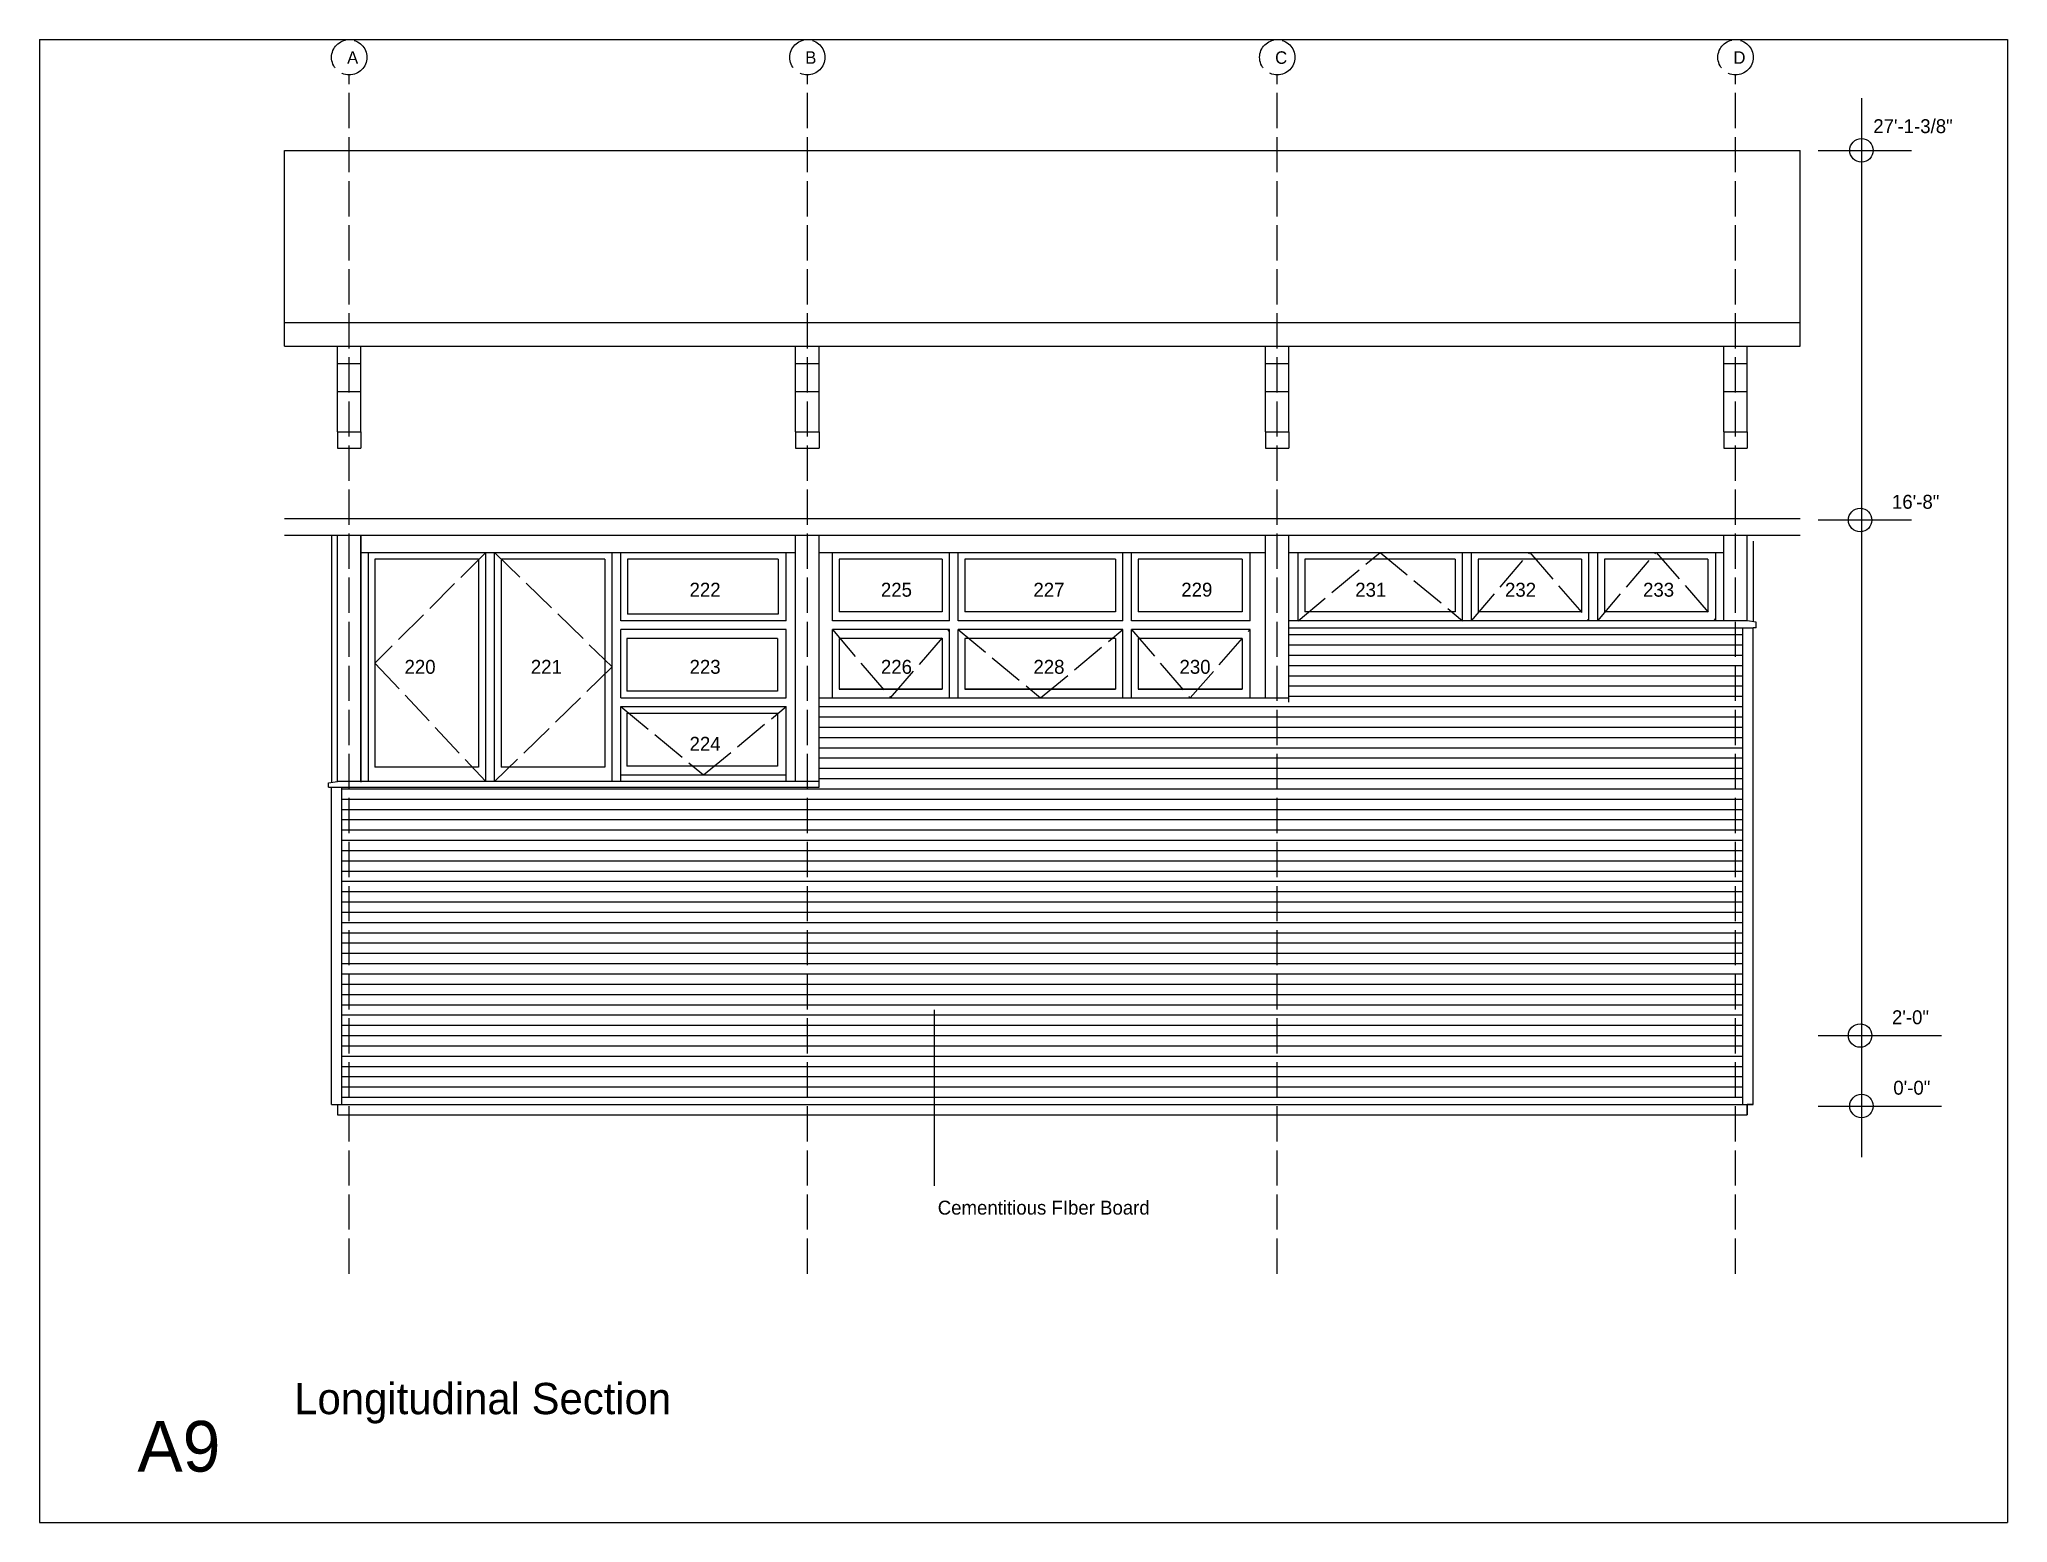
# Model space of a CAD drawing. Header units: inches. Extents: x 1334 to 5975, y 1498 to 3235.
# Drawn here: x 4638 to 5308, y 1498 to 2003 of the extents above; entities that cross this region are included whole.
import ezdxf

# ---------------------------------------------------------------- set-up
doc = ezdxf.new("R2010")
doc.units = ezdxf.units.IN
doc.header["$MEASUREMENT"] = 0
doc.linetypes.add('ACAD_ISO02W100', pattern=[15, 12, -3])
for name, color, linetype in [('const', 253, 'Continuous'), ('e1', 253, 'Continuous'), ('e2', 251, 'Continuous'), ('glassSwing', 172, 'ACAD_ISO02W100'), ('grid', 30, 'ACAD_ISO02W100'), ('walls', 7, 'Continuous')]:
    doc.layers.add(name, color=color, linetype=linetype)

msp = doc.modelspace()

# ---------------------------------------------------------------- texts
at = {"layer": 'const', "attachment_point": 1}
for s, insert, char_height, width in [('A', (4742.32, 1998.72), 4.26, 1625.1973), ('B', (4898.3, 1998.72), 4.26, 1625.1973), ('C', (5058.29, 1998.72), 4.26, 1625.1973), ('D', (5214.32, 1998.72), 4.26, 1625.1973), ('27\'-1-3/8"', (5261.94, 1975.6), 4.736, 1805.7748), ('16\'-8"', (5268.31, 1847.71), 4.736, 1805.7748), ('222', (4858.93, 1817.77), 4.736, 1805.7748), ('225', (4924.08, 1817.77), 4.736, 1805.7748), ('227', (4976, 1817.77), 4.736, 1805.7748), ('229', (5026.35, 1817.8), 4.736, 1805.7748), ('231', (5085.57, 1817.77), 4.736, 1805.7748), ('232', (5136.57, 1817.77), 4.736, 1805.7748), ('233', (5183.57, 1817.77), 4.736, 1805.7748), ('220', (4761.89, 1791.52), 4.736, 1805.7748), ('221', (4804.89, 1791.52), 4.736, 1805.7748), ('223', (4858.93, 1791.52), 4.736, 1805.7748), ('226', (4924.08, 1791.52), 4.736, 1805.7748), ('228', (4976, 1791.52), 4.736, 1805.7748), ('230', (5025.74, 1791.52), 4.736, 1805.7748), ('224', (4858.93, 1765.31), 4.736, 1805.7748), ('2\'-0"', (5268.31, 1672.21), 4.736, 1805.7748), ('0\'-0"', (5268.76, 1648.22), 4.736, 1805.7748), ('Cementitious FIber Board', (4943.43, 1607.39), 4.7359, 1805.7748), ('Longitudinal Section', (4724.33, 1545.36), 10.6557, 4062.9933), ('A9', (4670.96, 1532.41), 17.262, 6582.0491)]:
    msp.add_mtext(s, dxfattribs=dict(at, insert=insert, char_height=char_height, width=width))

# ---------------------------------------------------------------- linework, layer by layer
for p, q in [((4637.56, 2002.79), (4637.56, 1497.78)), ((4637.56, 2002.79), (5307.69, 2002.79)), ((5307.69, 2002.79), (5307.69, 1497.78)), ((4739.04, 1640.13), (4739.04, 1636.63)), ((5219.04, 1636.63), (5219.04, 1640.13)), ((4637.56, 1497.78), (5307.69, 1497.78))]:
    msp.add_line(p, q)
at = {"layer": 'e1'}
for p, q in [((4721.04, 1839.63), (5237.04, 1839.63)), ((4721.04, 1833.94), (5237.04, 1833.94)), ((4747.04, 1750.13), (4747.04, 1833.94)), ((4895.03, 1750.13), (4895.03, 1833.94)), ((4903.03, 1748.13), (4903.03, 1833.94)), ((5055.01, 1778.59), (5055.01, 1833.94)), ((5063.01, 1777.13), (5063.01, 1833.94)), ((5211.04, 1804.84), (5211.04, 1833.94)), ((5219.04, 1804.84), (5063.01, 1804.84)), ((5063.01, 1802.43), (5221.04, 1802.43)), ((4903.03, 1778.59), (5063.01, 1778.59)), ((4903.03, 1775.63), (5063.01, 1775.63)), ((4903.03, 1750.13), (4739.04, 1750.13)), ((4736.04, 1748.13), (4737.04, 1748.13)), ((4737.04, 1748.13), (4903.03, 1748.13))]:
    msp.add_line(p, q, dxfattribs=at)
at = {"layer": 'e2'}
for p, q in [((5257.91, 1982.77), (5257.91, 1622.2)), ((5243.15, 1964.99), (5274.98, 1964.99)), ((4739.04, 1892.44), (4739.04, 1898.37)), ((4747.04, 1892.44), (4747.04, 1898.37)), ((4895.03, 1892.44), (4895.03, 1898.37)), ((4903.03, 1892.44), (4903.03, 1898.37)), ((5055.01, 1892.44), (5055.01, 1898.37)), ((5063.01, 1892.44), (5063.01, 1898.37)), ((5211.04, 1892.44), (5211.04, 1898.37)), ((5219.04, 1892.44), (5219.04, 1898.37)), ((4739.04, 1869.2), (4739.04, 1882.91)), ((4747.04, 1869.2), (4747.04, 1882.91)), ((4895.03, 1869.2), (4895.03, 1882.91)), ((4903.03, 1869.2), (4903.03, 1882.91)), ((5055.01, 1869.2), (5055.01, 1882.91)), ((5063.01, 1869.2), (5063.01, 1882.91)), ((5211.04, 1869.2), (5211.04, 1882.91)), ((5219.04, 1869.2), (5219.04, 1882.91)), ((5243.15, 1839.15), (5274.98, 1839.15)), ((4737.04, 1833.94), (4737.04, 1749.79)), ((4747.04, 1833.94), (4747.04, 1749.94)), ((5221.04, 1831.89), (5221.04, 1804.5)), ((4747.04, 1828.09), (4895.03, 1828.09)), ((4749.57, 1750.13), (4749.57, 1828.09)), ((4751.82, 1825.84), (4751.82, 1755.04)), ((4787.07, 1825.84), (4751.82, 1825.84)), ((4787.07, 1825.84), (4787.07, 1755.04)), ((4789.57, 1750.13), (4789.57, 1828.09)), ((4792.57, 1750.13), (4792.57, 1828.09)), ((4794.82, 1825.84), (4794.82, 1755.04)), ((4830.07, 1825.84), (4794.82, 1825.84)), ((4830.07, 1825.84), (4830.07, 1755.04)), ((4832.57, 1750.13), (4832.57, 1828.09)), ((4835.57, 1804.84), (4835.57, 1828.09)), ((4889.07, 1825.84), (4837.82, 1825.84)), ((4837.82, 1825.84), (4837.82, 1807.09)), ((4889.07, 1825.84), (4889.07, 1807.09)), ((4891.78, 1804.84), (4891.78, 1828.09)), ((4903.03, 1828.09), (5055.01, 1828.09)), ((4907.56, 1804.84), (4907.56, 1828.09)), ((4944.93, 1825.84), (4909.81, 1825.84)), ((4909.81, 1825.84), (4909.81, 1807.84)), ((4944.93, 1825.84), (4944.93, 1807.84)), ((4947.43, 1804.84), (4947.43, 1828.09)), ((4950.43, 1804.84), (4950.43, 1828.09)), ((4952.68, 1825.84), (4952.68, 1807.84)), ((5003.93, 1825.84), (4952.68, 1825.84)), ((5003.93, 1825.84), (5003.93, 1807.84)), ((5006.43, 1804.84), (5006.43, 1828.09)), ((5009.43, 1804.84), (5009.43, 1828.09)), ((5047.06, 1825.84), (5011.68, 1825.84)), ((5011.68, 1825.84), (5011.68, 1807.84)), ((5047.06, 1825.84), (5047.06, 1807.84)), ((5049.77, 1804.84), (5049.77, 1828.09)), ((5063.01, 1828.09), (5211.04, 1828.09)), ((5066.13, 1804.84), (5066.13, 1828.09)), ((5068.38, 1825.84), (5068.38, 1807.84)), ((5119.63, 1825.84), (5068.38, 1825.84)), ((5119.63, 1825.84), (5119.63, 1807.84)), ((5122.13, 1804.84), (5122.13, 1828.09)), ((5125.13, 1804.84), (5125.13, 1828.09)), ((5162.63, 1825.84), (5127.38, 1825.84)), ((5127.38, 1825.84), (5127.38, 1807.84)), ((5162.63, 1825.84), (5162.63, 1807.84)), ((5165.13, 1804.84), (5165.13, 1828.09)), ((5168.13, 1804.84), (5168.13, 1828.09)), ((5170.38, 1825.84), (5170.38, 1807.84)), ((5205.63, 1825.84), (5170.38, 1825.84)), ((5205.63, 1825.84), (5205.63, 1807.84)), ((5208.34, 1804.84), (5208.34, 1828.09)), ((4891.78, 1804.84), (4835.57, 1804.84)), ((4889.07, 1807.09), (4837.82, 1807.09)), ((4947.43, 1804.84), (4907.56, 1804.84)), ((4944.93, 1807.84), (4909.81, 1807.84)), ((5006.43, 1804.84), (4950.43, 1804.84)), ((5003.93, 1807.84), (4952.68, 1807.84)), ((5049.77, 1804.84), (5009.43, 1804.84)), ((5047.06, 1807.84), (5011.68, 1807.84)), ((5119.63, 1807.84), (5068.38, 1807.84)), ((5162.63, 1807.84), (5127.38, 1807.84)), ((5205.63, 1807.84), (5170.38, 1807.84)), ((4891.78, 1801.84), (4835.57, 1801.84)), ((4835.57, 1778.59), (4835.57, 1801.84)), ((4888.86, 1798.84), (4837.61, 1798.84)), ((4837.61, 1798.84), (4837.61, 1780.84)), ((4888.86, 1798.84), (4888.86, 1780.84)), ((4891.78, 1778.59), (4891.78, 1801.84)), ((4947.43, 1801.84), (4907.56, 1801.84)), ((4907.56, 1778.59), (4907.56, 1801.84)), ((4944.93, 1798.84), (4909.81, 1798.84)), ((4909.81, 1798.84), (4909.81, 1781.59)), ((4944.93, 1798.84), (4944.93, 1781.59)), ((4947.43, 1778.59), (4947.43, 1801.84)), ((5006.43, 1801.84), (4950.43, 1801.84)), ((4950.43, 1778.59), (4950.43, 1801.84)), ((5003.93, 1798.84), (4952.68, 1798.84)), ((4952.68, 1798.84), (4952.68, 1781.59)), ((5003.93, 1798.84), (5003.93, 1781.59)), ((5006.43, 1778.59), (5006.43, 1801.84)), ((5049.77, 1801.84), (5009.43, 1801.84)), ((5009.43, 1778.59), (5009.43, 1801.84)), ((5047.06, 1798.84), (5011.68, 1798.84)), ((5011.68, 1798.84), (5011.68, 1781.59)), ((5047.06, 1798.84), (5047.06, 1781.59)), ((5049.77, 1778.59), (5049.77, 1801.84)), ((5063.01, 1800.13), (5217.54, 1800.13)), ((5063.01, 1796.63), (5217.54, 1796.63)), ((5217.54, 1640.13), (5217.54, 1802.43)), ((5063.01, 1793.13), (5217.54, 1793.13)), ((5063.01, 1789.63), (5217.54, 1789.63)), ((5063.01, 1786.13), (5217.54, 1786.13)), ((5063.01, 1782.63), (5217.54, 1782.63)), ((4835.57, 1778.59), (4891.78, 1778.59)), ((4888.86, 1780.84), (4837.61, 1780.84)), ((4944.93, 1781.59), (4909.81, 1781.59)), ((4909.81, 1781.59), (4944.93, 1781.59)), ((5003.93, 1781.59), (4952.68, 1781.59)), ((4952.68, 1781.59), (5003.93, 1781.59)), ((5047.06, 1781.59), (5011.68, 1781.59)), ((5011.68, 1781.59), (5047.06, 1781.59)), ((5063.01, 1779.13), (5217.54, 1779.13)), ((4835.57, 1775.63), (4891.78, 1775.63)), ((4835.57, 1750.13), (4835.57, 1775.63)), ((4837.61, 1773.38), (4888.86, 1773.38)), ((4837.61, 1773.38), (4837.61, 1755.38)), ((4888.86, 1773.38), (4888.86, 1755.38)), ((4891.78, 1750.13), (4891.78, 1775.63)), ((4903.03, 1775.63), (5217.54, 1775.63)), ((4903.03, 1772.13), (5217.54, 1772.13)), ((4903.03, 1768.63), (5217.54, 1768.63)), ((4903.03, 1765.13), (5217.54, 1765.13)), ((4903.03, 1761.63), (5217.54, 1761.63)), ((4903.03, 1758.13), (5217.54, 1758.13)), ((4787.07, 1755.04), (4751.82, 1755.04)), ((4830.07, 1755.04), (4794.82, 1755.04)), ((4835.57, 1752.38), (4891.78, 1752.38)), ((4888.86, 1755.38), (4837.61, 1755.38)), ((4903.03, 1754.63), (5217.54, 1754.63)), ((4903.03, 1751.13), (5217.54, 1751.13)), ((4740.54, 1640.13), (4740.54, 1748.08)), ((4740.54, 1747.63), (5217.54, 1747.63)), ((4740.54, 1744.13), (5217.54, 1744.13)), ((4740.54, 1740.63), (5217.54, 1740.63)), ((4740.54, 1737.13), (5217.54, 1737.13)), ((4740.54, 1733.63), (5217.54, 1733.63)), ((4740.54, 1730.13), (5217.54, 1730.13)), ((4740.54, 1726.63), (5217.54, 1726.63)), ((4740.54, 1723.13), (5217.54, 1723.13)), ((4740.54, 1719.63), (5217.54, 1719.63)), ((4740.54, 1716.13), (5217.54, 1716.13)), ((4740.54, 1712.63), (5217.54, 1712.63)), ((4740.54, 1709.13), (5217.54, 1709.13)), ((4740.54, 1705.63), (5217.54, 1705.63)), ((4740.54, 1702.13), (5217.54, 1702.13)), ((4740.54, 1698.63), (5217.54, 1698.63)), ((4740.54, 1695.13), (5217.54, 1695.13)), ((4740.54, 1691.63), (5217.54, 1691.63)), ((4740.54, 1688.13), (5217.54, 1688.13)), ((4740.54, 1684.63), (5217.54, 1684.63)), ((4740.54, 1681.13), (5217.54, 1681.13)), ((4740.54, 1677.63), (5217.54, 1677.63)), ((4740.54, 1674.13), (5217.54, 1674.13)), ((4740.54, 1670.63), (5217.54, 1670.63)), ((4740.54, 1667.13), (5217.54, 1667.13)), ((4740.54, 1663.63), (5217.54, 1663.63)), ((5243.17, 1663.65), (5285.13, 1663.65)), ((4740.54, 1660.13), (5217.54, 1660.13)), ((4740.54, 1656.63), (5217.54, 1656.63)), ((4740.54, 1653.13), (5217.54, 1653.13)), ((4740.54, 1649.63), (5217.54, 1649.63)), ((4740.54, 1646.13), (5217.54, 1646.13)), ((4740.54, 1642.63), (5217.54, 1642.63)), ((4739.04, 1640.13), (5221.04, 1640.13)), ((4739.04, 1640.13), (4739.04, 1636.63)), ((5219.04, 1640.13), (5219.04, 1636.63)), ((5243.17, 1639.63), (5285.13, 1639.63))]:
    msp.add_line(p, q, dxfattribs=at)
for centre in [(5257.91, 1964.99), (5257.47, 1839.13), (5257.47, 1663.63), (5257.91, 1639.63)]:
    msp.add_circle(centre, 4, dxfattribs=at)
at = {"layer": 'glassSwing'}
for p, q in [((4789.57, 1828.09), (4751.82, 1790.44)), ((4792.57, 1828.09), (4832.57, 1789.11)), ((5066.13, 1804.84), (5094, 1828.09)), ((5094, 1828.09), (5122.13, 1804.84)), ((5125.13, 1804.84), (5145, 1828.09)), ((5145, 1828.09), (5165.13, 1804.84)), ((5168.13, 1804.84), (5188, 1828.09)), ((5188, 1828.09), (5208.34, 1804.84)), ((4907.56, 1801.84), (4927.37, 1778.59)), ((4927.37, 1778.59), (4947.43, 1801.84)), ((4950.43, 1801.84), (4978.43, 1778.59)), ((4978.43, 1778.59), (5006.43, 1801.84)), ((5009.43, 1801.84), (5029.37, 1778.59)), ((5029.37, 1778.59), (5049.77, 1801.84)), ((4751.82, 1790.44), (4789.57, 1750.13)), ((4832.57, 1789.11), (4792.57, 1750.13)), ((4835.57, 1775.63), (4863.68, 1752.38)), ((4863.68, 1752.38), (4891.78, 1775.63))]:
    msp.add_line(p, q, dxfattribs=at)
at = {"layer": 'grid'}
for p, q in [((4743.04, 1582.53), (4743.04, 1990.68)), ((4899.03, 1582.53), (4899.03, 1990.68)), ((5059.01, 1582.53), (5059.01, 1990.68)), ((5215.04, 1582.53), (5215.04, 1990.68))]:
    msp.add_line(p, q, dxfattribs=at)
for centre in [(4743.04, 1996.68), (4899.03, 1996.68), (5059.01, 1996.68), (5215.04, 1996.68)]:
    msp.add_circle(centre, 6, dxfattribs=at)
at = {"layer": 'walls'}
for p, q in [((4721.04, 1898.37), (4721.04, 1964.99)), ((4721.04, 1964.99), (5237.04, 1964.99)), ((5237.04, 1898.37), (5237.04, 1964.99)), ((4721.04, 1906.37), (5237.04, 1906.37)), ((4721.04, 1898.37), (5237.04, 1898.37)), ((4739.04, 1892.44), (4747.04, 1892.44)), ((4739.04, 1882.91), (4739.04, 1892.44)), ((4747.04, 1882.91), (4747.04, 1892.44)), ((4895.03, 1882.91), (4895.03, 1892.44)), ((4895.03, 1892.44), (4903.03, 1892.44)), ((4903.03, 1882.91), (4903.03, 1892.44)), ((5055.01, 1882.91), (5055.01, 1892.44)), ((5055.01, 1892.44), (5063.01, 1892.44)), ((5063.01, 1882.91), (5063.01, 1892.44)), ((5211.04, 1882.91), (5211.04, 1892.44)), ((5211.04, 1892.44), (5219.04, 1892.44)), ((5219.04, 1882.91), (5219.04, 1892.44)), ((4739.04, 1882.91), (4747.04, 1882.91)), ((4895.03, 1882.91), (4903.03, 1882.91)), ((5055.01, 1882.91), (5063.01, 1882.91)), ((5211.04, 1882.91), (5219.04, 1882.91)), ((4739.04, 1869.2), (4747.04, 1869.2)), ((4739.04, 1869.2), (4739.04, 1863.62)), ((4739.04, 1863.62), (4747.04, 1863.62)), ((4747.04, 1869.2), (4747.04, 1863.62)), ((4895.03, 1869.2), (4895.03, 1863.62)), ((4895.03, 1869.2), (4903.03, 1869.2)), ((4895.03, 1863.62), (4903.03, 1863.62)), ((4903.03, 1869.2), (4903.03, 1863.62)), ((5055.01, 1869.2), (5055.01, 1863.62)), ((5055.01, 1869.2), (5063.01, 1869.2)), ((5055.01, 1863.62), (5063.01, 1863.62)), ((5063.01, 1869.2), (5063.01, 1863.62)), ((5211.04, 1869.2), (5211.04, 1863.62)), ((5211.04, 1869.2), (5219.04, 1869.2)), ((5211.04, 1863.62), (5219.04, 1863.62)), ((5219.04, 1869.2), (5219.04, 1863.62)), ((4739.04, 1750.13), (4739.04, 1833.94)), ((5219.04, 1804.84), (5219.04, 1833.94)), ((5222.04, 1804.34), (5219.04, 1804.84)), ((5222.04, 1802.43), (5222.04, 1804.34)), ((5221.04, 1640.13), (5221.04, 1802.43)), ((5222.04, 1802.43), (5221.04, 1802.43)), ((4736.04, 1749.63), (4739.04, 1750.13)), ((4736.04, 1748.13), (4736.04, 1749.63)), ((4737.04, 1640.13), (4737.04, 1748.13)), ((4942.34, 1612.41), (4942.34, 1672.41)), ((4737.04, 1640.13), (4739.04, 1640.13)), ((4739.04, 1636.63), (5219.04, 1636.63)), ((5221.04, 1640.13), (5219.04, 1640.13))]:
    msp.add_line(p, q, dxfattribs=at)

msp.set_redraw_order([(e.dxf.handle, doc.entitydb.next_handle()) for e in msp.query("TEXT MTEXT ATTDEF DIMENSION ARC_DIMENSION")])  # texts and dimensions are drawn at this point

doc.saveas('drawing.dxf')
